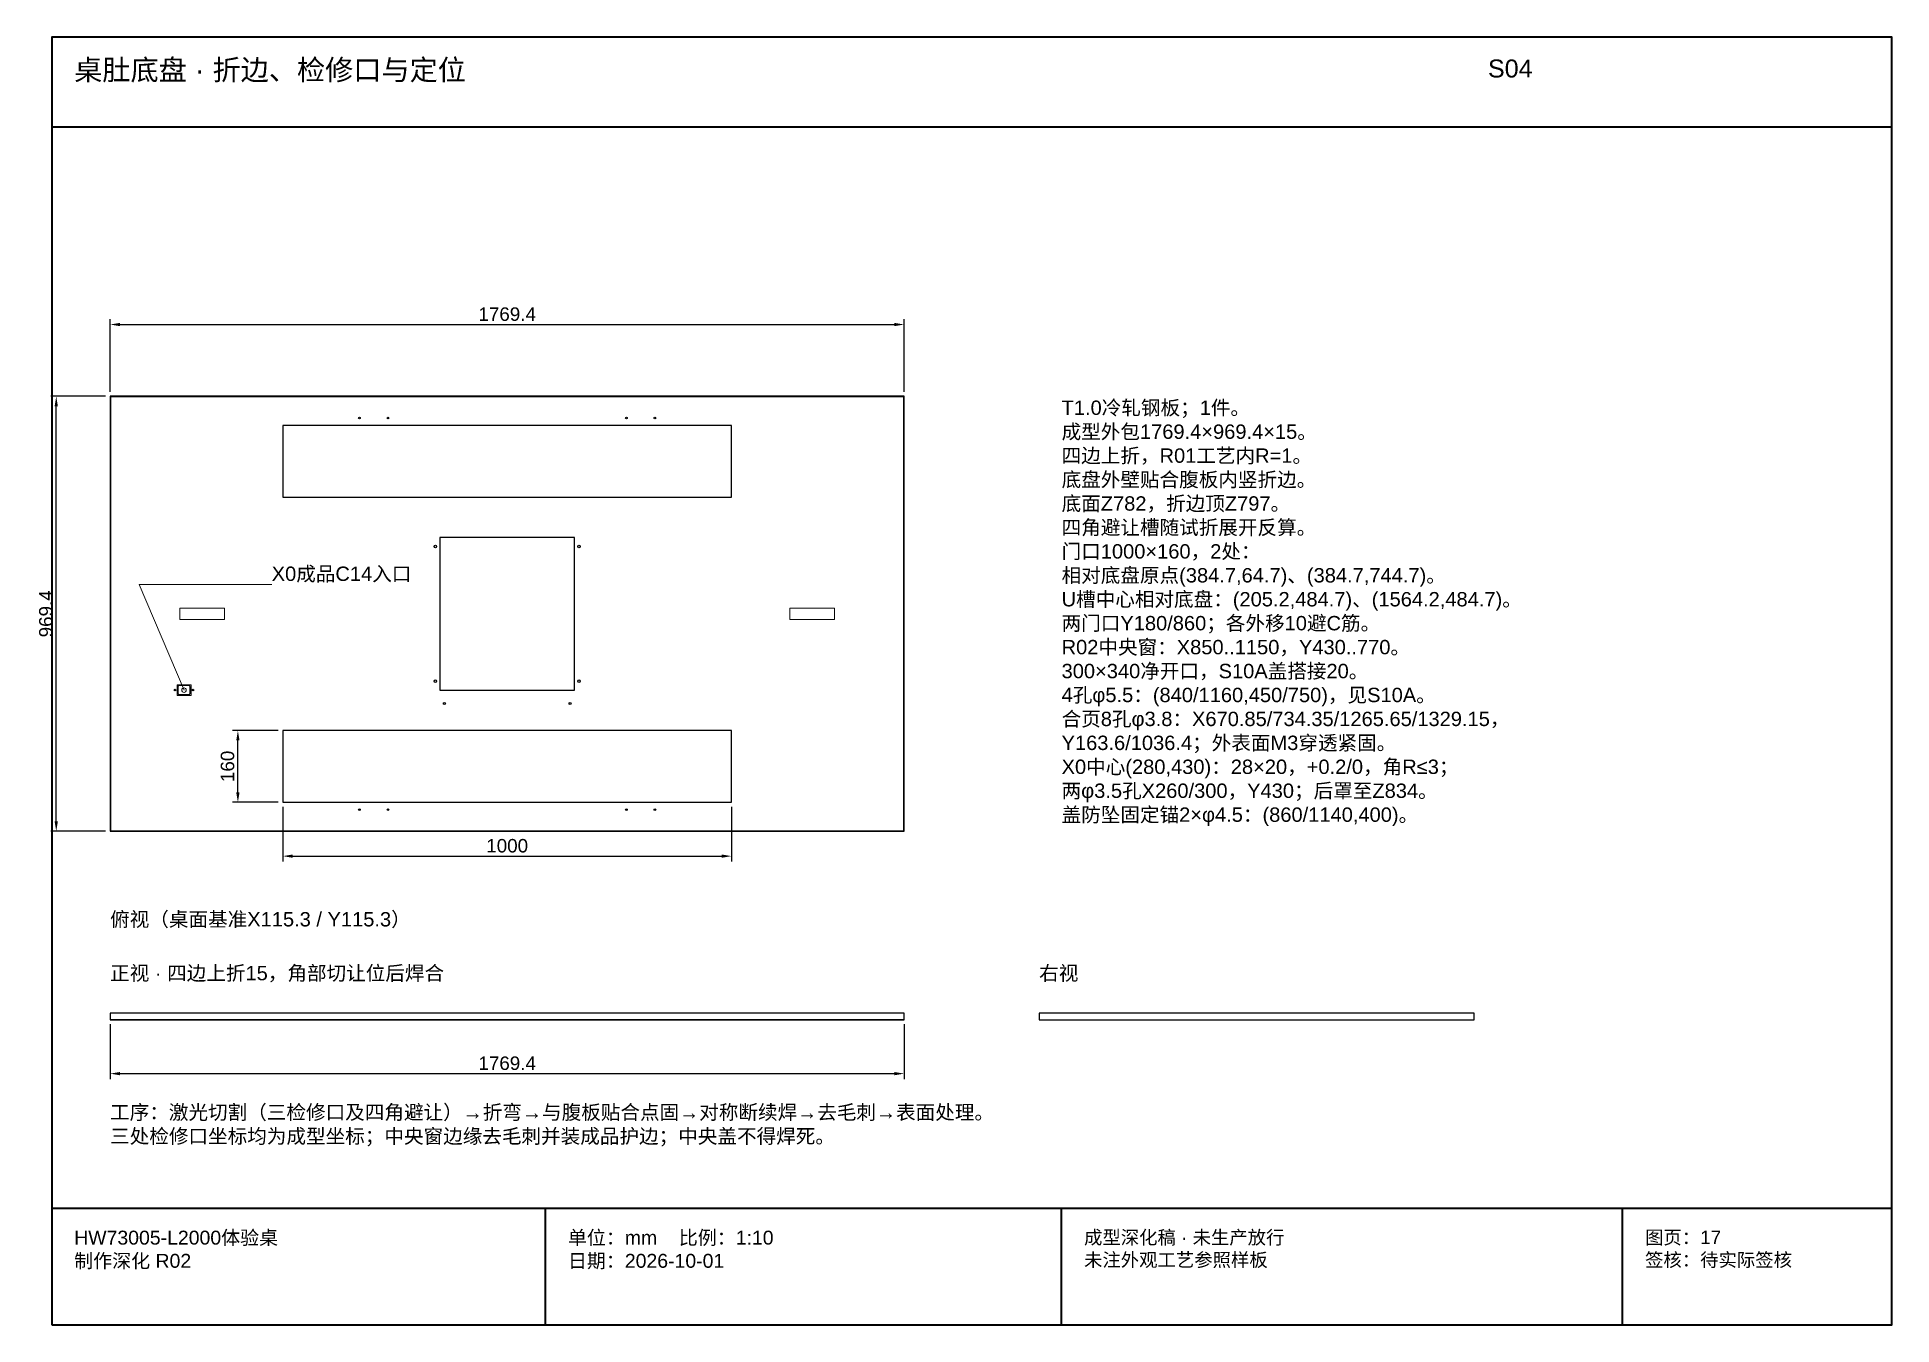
# Model space of a CAD drawing. Header units: millimetres. Extents: x 50 to 432208, y 2 to 4150.
# Drawn here: x 192017 to 196150, y 50 to 2920 of the extents above; entities that cross this region are included whole.
import ezdxf

# ---------------------------------------------------------------- set-up
doc = ezdxf.new("R2010")
doc.units = ezdxf.units.MM
doc.linetypes.add('DASHED', pattern=[1.524, 1.27, -0.254])
for name, color, linetype, lineweight in [('DIM', 7, 'Continuous', 13), ('FRAME', 7, 'Continuous', 35), ('HIDDEN', 8, 'DASHED', 13), ('NOTE', 7, 'Continuous', 18), ('OUTLINE', 7, 'Continuous', 25)]:
    doc.layers.add(name, color=color, linetype=linetype, lineweight=lineweight)
doc.styles.add('CN', font='Arial Unicode.ttf')
doc.dimstyles.new('D10', dxfattribs={"dimtxt": 30, "dimasz": 22, "dimexe": 12, "dimexo": 10, "dimgap": 8, "dimtad": 1, "dimdsep": 46, "dimtxsty": 'CN', "dimcen": 2.5, "dimclrd": 7, "dimclre": 7, "dimclrt": 7, "dimazin": 3, "dimtfac": 1, "dimtmove": 0, "dimatfit": 3})

msp = doc.modelspace()

# ---------------------------------------------------------------- texts
at = {"layer": 'NOTE', "attachment_point": 1, "style": 'CN'}
for s, insert, char_height, width in [('桌肚底盘 · 折边、检修口与定位', (192100, 2870), 46, 3100), ('S04', (195250, 2870), 40, 900), ('T1.0冷轧钢板；1件。\\P成型外包1769.4×969.4×15。\\P四边上折，R01工艺内R=1。\\P底盘外壁贴合腹板内竖折边。\\P底面Z782，折边顶Z797。\\P四角避让槽随试折展开反算。\\P门口1000×160，2处：\\P相对底盘原点(384.7,64.7)、(384.7,744.7)。\\PU槽中心相对底盘：(205.2,484.7)、(1564.2,484.7)。\\P两门口Y180/860；各外移10避C筋。\\PR02中央窗：X850..1150，Y430..770。\\P300×340净开口，S10A盖搭接20。\\P4孔φ5.5：(840/1160,450/750)，见S10A。\\P合页8孔φ3.8：X670.85/734.35/1265.65/1329.15，\\PY163.6/1036.4；外表面M3穿透紧固。\\PX0中心(280,430)：28×20，+0.2/0，角R≤3；\\P两φ3.5孔X260/300，Y430；后罩至Z834。\\P盖防坠固定锚2×φ4.5：(860/1140,400)。', (194300, 2110), 32, 1780), ('X0成品C14入口', (192540, 1740), 32, 900), ('俯视（桌面基准X115.3 / Y115.3）', (192180, 970), 32, 2000), ('正视 · 四边上折15，角部切让位后焊合', (192180, 850), 32, 2000), ('右视', (194250, 850), 32, 800), ('工序：激光切割（三检修口及四角避让）→折弯→与腹板贴合点固→对称断续焊→去毛刺→表面处理。\\P三处检修口坐标均为成型坐标；中央窗边缘去毛刺并装成品护边；中央盖不得焊死。', (192180, 540), 32, 3750), ('HW73005-L2000体验桌\\P制作深化 R02', (192100, 260), 31, 1000), ('单位：mm    比例：1:10\\P日期：2026-10-01', (193200, 260), 31, 1050), ('成型深化稿 · 未生产放行\\P未注外观工艺参照样板', (194350, 260), 30, 1150), ('图页：17\\P签核：待实际签核', (195600, 260), 30, 550)]:
    msp.add_mtext(s, dxfattribs=dict(at, insert=insert, char_height=char_height, width=width))

# ---------------------------------------------------------------- dimensions: what is measured, and where the dimension line sits
at = {"layer": 'DIM'}
for base, p1, p2 in [((192180, 2279.4), (192180, 2119.4), (193949.4, 2119.4)), ((192564.7, 1094.7), (192564.7, 1214.7), (193564.7, 1214.7)), ((192180, 610), (192180, 730), (193949.4, 730))]:
    msp.add_linear_dim(base=base, p1=p1, p2=p2, dimstyle='D10', dxfattribs=at).render()
for base, p1, p2 in [((192060, 1150), (192180, 1150), (192180, 2119.4)), ((192464.7, 1214.7), (192564.7, 1214.7), (192564.7, 1374.7))]:
    msp.add_linear_dim(base=base, p1=p1, p2=p2, angle=90, dimstyle='D10', dxfattribs=at).render()

# ---------------------------------------------------------------- linework, layer by layer
at = {"layer": 'DIM'}
msp.add_lwpolyline([(192344.7, 1464.7), (192245, 1700), (192540, 1700)], dxfattribs=at)
msp.add_circle((192344.7, 1464.7), 5, dxfattribs=at)
at = {"layer": 'FRAME'}
for p, q in [((192050, 2720), (196150, 2720)), ((192050, 310), (196150, 310)), ((193150, 50), (193150, 310)), ((194300, 50), (194300, 310)), ((195550, 50), (195550, 310))]:
    msp.add_line(p, q, dxfattribs=at)
msp.add_lwpolyline([(192050, 50), (196150, 50), (196150, 2920), (192050, 2920)], close=True, dxfattribs=at)
at = {"layer": 'HIDDEN'}
msp.add_line((192180, 731), (193949.4, 731), dxfattribs=at)
for points in [[(192335.2, 1622.2), (192435.2, 1622.2), (192435.2, 1647.2), (192335.2, 1647.2)], [(193694.2, 1622.2), (193794.2, 1622.2), (193794.2, 1647.2), (193694.2, 1647.2)], [(192329.1, 1452.95), (192360.3, 1452.95), (192360.3, 1476.45), (192329.1, 1476.45)]]:
    msp.add_lwpolyline(points, close=True, dxfattribs=at)
at = {"layer": 'OUTLINE'}
for p, q in [((192330.7, 1471.7), (192330.7, 1457.7)), ((192355.7, 1474.7), (192333.7, 1474.7)), ((192333.7, 1454.7), (192355.7, 1454.7)), ((192358.7, 1457.7), (192358.7, 1471.7))]:
    msp.add_line(p, q, dxfattribs=at)
for points in [[(192180, 1150), (193949.4, 1150), (193949.4, 2119.4), (192180, 2119.4)], [(192181, 1151), (193948.4, 1151), (193948.4, 2118.4), (192181, 2118.4)], [(192564.7, 1894.7), (193564.7, 1894.7), (193564.7, 2054.7), (192564.7, 2054.7)], [(192914.7, 1464.7), (193214.7, 1464.7), (193214.7, 1804.7), (192914.7, 1804.7)], [(192564.7, 1214.7), (193564.7, 1214.7), (193564.7, 1374.7), (192564.7, 1374.7)], [(192180, 730), (193949.4, 730), (193949.4, 745), (192180, 745)], [(194250, 730), (195219.4, 730), (195219.4, 745), (194250, 745)]]:
    msp.add_lwpolyline(points, close=True, dxfattribs=at)
for centre, radius in [((192735.55, 2071.1), 1.9), ((192799.05, 2071.1), 1.9), ((193330.35, 2071.1), 1.9), ((193393.85, 2071.1), 1.9), ((192904.7, 1784.7), 2.75), ((193224.7, 1784.7), 2.75), ((192324.7, 1464.7), 1.75), ((192364.7, 1464.7), 1.75), ((192904.7, 1484.7), 2.75), ((193224.7, 1484.7), 2.75), ((192924.7, 1434.7), 2.25), ((193204.7, 1434.7), 2.25), ((192735.55, 1198.3), 1.9), ((192799.05, 1198.3), 1.9), ((193330.35, 1198.3), 1.9), ((193393.85, 1198.3), 1.9)]:
    msp.add_circle(centre, radius, dxfattribs=at)
for centre, start, end in [((192333.7, 1471.7), 90, 180), ((192333.7, 1457.7), 180, 270), ((192355.7, 1471.7), 0, 90), ((192355.7, 1457.7), 270, 360)]:
    msp.add_arc(centre, 3, start, end, dxfattribs=at)

msp.set_redraw_order([(e.dxf.handle, doc.entitydb.next_handle()) for e in msp.query("TEXT MTEXT ATTDEF DIMENSION ARC_DIMENSION")])  # texts and dimensions are drawn at this point

doc.saveas('drawing.dxf')
